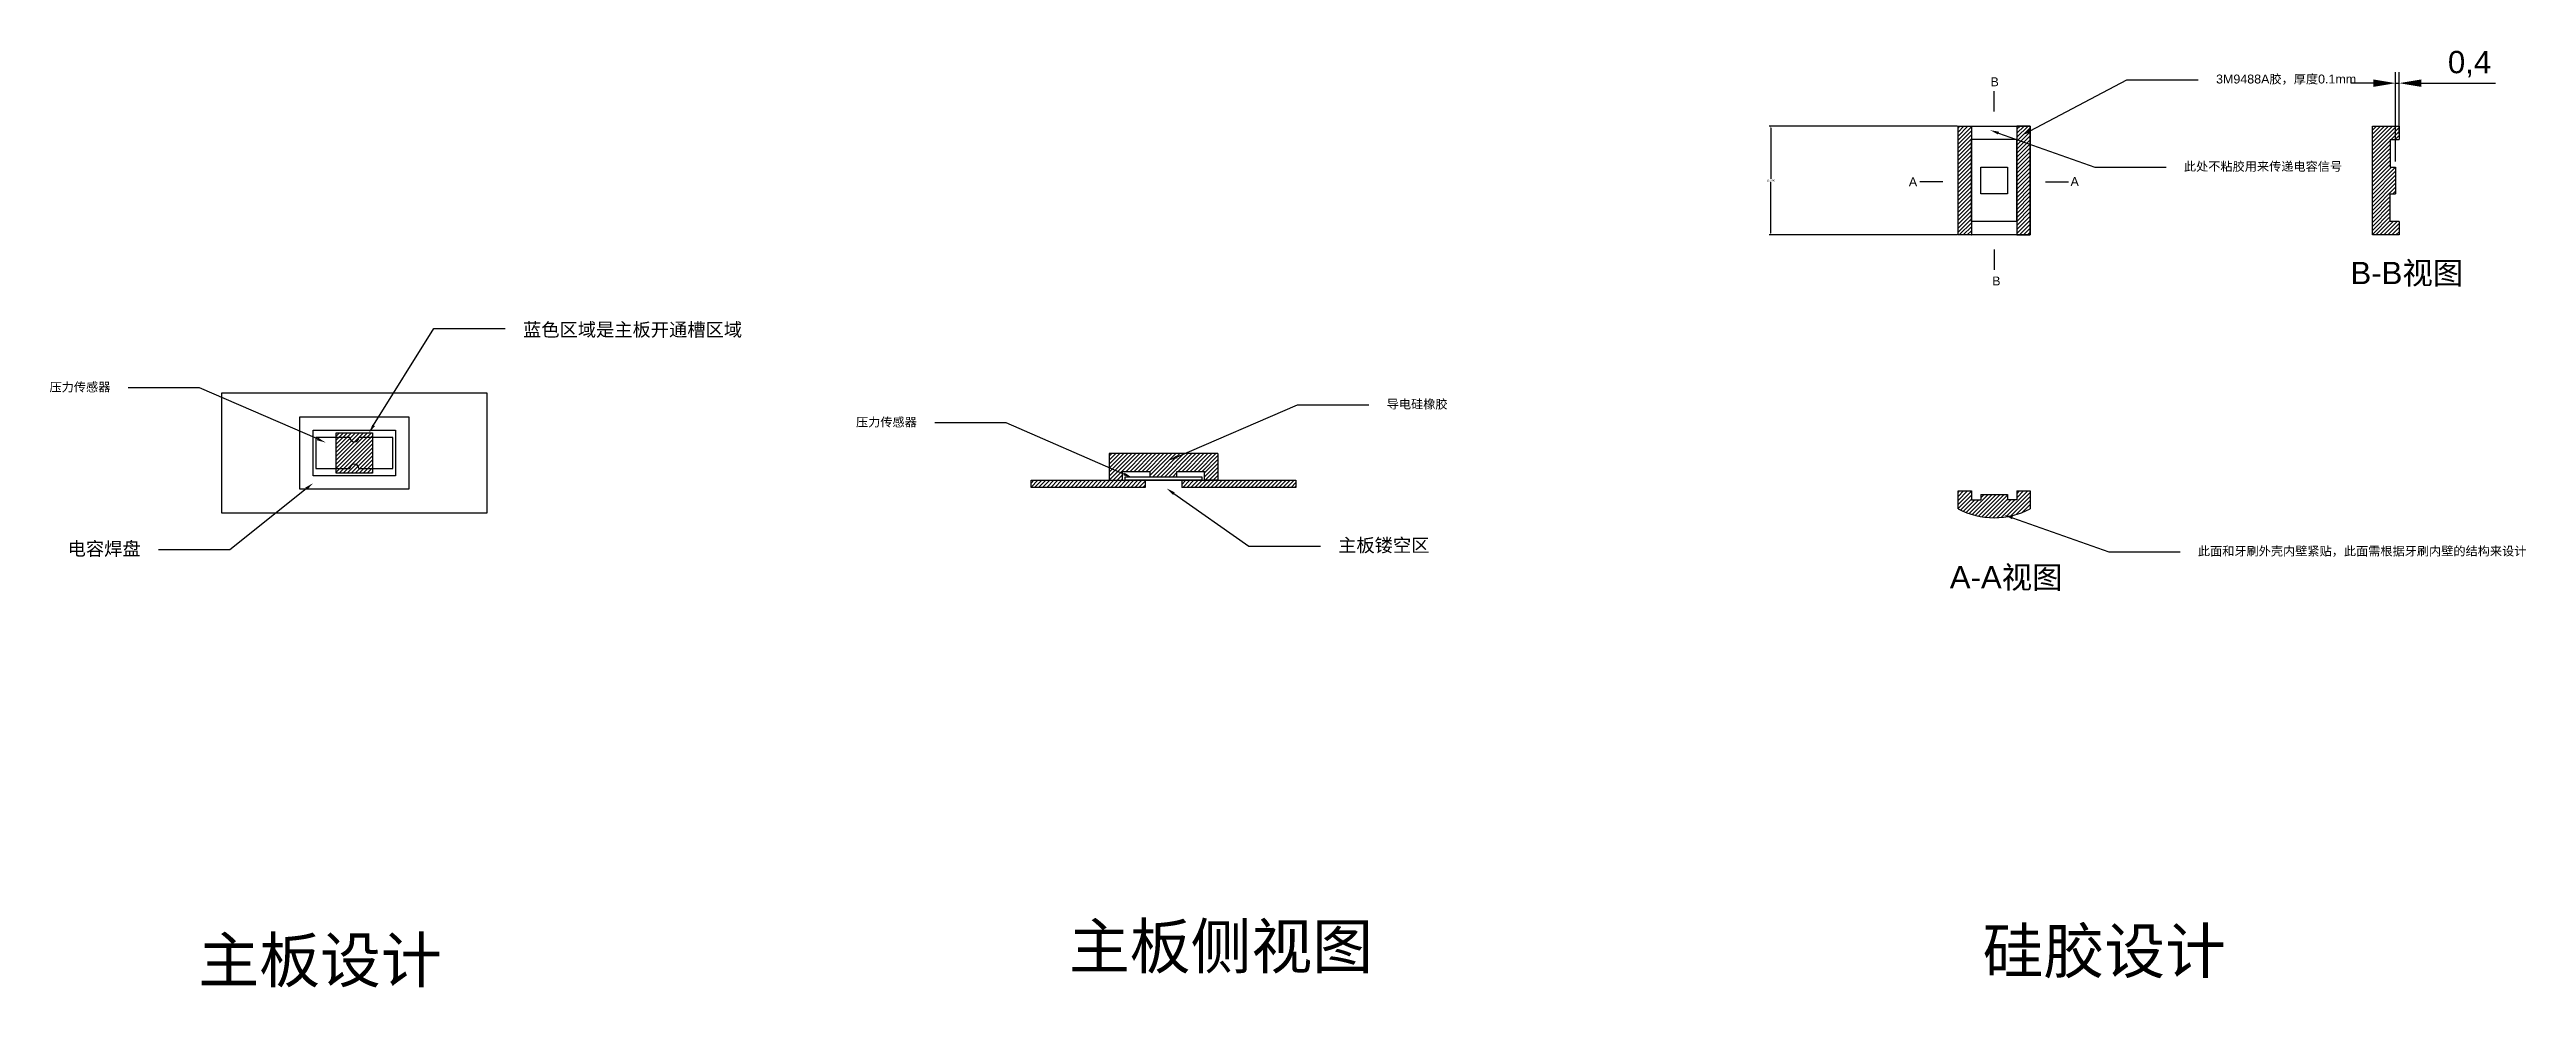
# Model space of a CAD drawing. Header units: millimetres. Extents: x 3070 to 3527, y 1032 to 1305.
# Drawn here: x 3078.5 to 3356.2, y 1200.3 to 1305.5 of the extents above; entities that cross this region are included whole.
import ezdxf
from ezdxf import colors
from ezdxf.entities.mleader import LeaderData, LeaderLine
from ezdxf.math import Vec2, Vec3

# ---------------------------------------------------------------- set-up
doc = ezdxf.new("R2010")
doc.units = ezdxf.units.MM
doc.layers.add('图层1', color=5, linetype='Continuous')
doc.layers.add('图层2', color=1, linetype='Continuous')
doc.styles.get("Standard").update_dxf_attribs({"font": 'arial.ttf'})
doc.dimstyles.new('ISO-25', dxfattribs={"dimtxt": 2.5, "dimasz": 2.5, "dimexe": 1.25, "dimexo": 0.625, "dimtad": 1, "dimtxsty": 'Standard', "dimcen": 2.5, "dimadec": 0, "dimazin": 0, "dimtfac": 1, "dimtmove": 0, "dimatfit": 3, "dimfxl": 0, "dimarcsym": 0})
doc.dimstyles.get("Standard").update_dxf_attribs({"dimtxt": 0.18, "dimasz": 0.18, "dimexe": 0.18, "dimexo": 0.0625, "dimgap": 0.09, "dimtad": 0, "dimtih": 1, "dimtoh": 1, "dimdec": 4, "dimzin": 0, "dimdsep": 46, "dimtxsty": 'Standard', "dimcen": 0.09, "dimadec": 0, "dimazin": 0, "dimtfac": 1, "dimtdec": 4, "dimtofl": 0, "dimtmove": 0, "dimatfit": 3, "dimfxl": 0, "dimtolj": 1, "dimtzin": 0, "dimarcsym": 0})
pattern_1 = [(45, (1872.51563, 1429.84235), (-0.2245064, 0.2245064), [])]

msp = doc.modelspace()

# ---------------------------------------------------------------- texts
at = {"color": 155, "attachment_point": 1}
for s, width, insert, char_height in [('B', 2.2692926, (3296.12551, 1302.36344), 1), ('A', 2.2692926, (3286.97356, 1291.15425), 1), ('A', 2.2692926, (3305.09821, 1291.18551), 1), ('B', 2.2692926, (3296.31312, 1280.03622), 1), ('B-B{\\fSimSun|b0|i0|c134|p2;视图}', 17.1992373, (3336.47839, 1281.67959), 2.5), ('A-A{\\fSimSun|b0|i0|c134|p2;视图}', 17.1992373, (3291.56343, 1247.57087), 2.5)]:
    msp.add_mtext_dynamic_manual_height_columns(s, width=width, gutter_width=12.5, heights=[0], dxfattribs=dict(at, insert=insert, char_height=char_height))
at = {"layer": '图层1', "char_height": 5, "attachment_point": 1}
for s, width, insert in [('{\\fSimSun|b0|i0|c134|p2;主板侧视图}', 84.7771434, (3192.81266, 1207.45374)), ('{\\fSimSun|b0|i0|c134|p2;主板设计}', 36.1387204, (3095.22351, 1205.9052)), ('{\\fSimSun|b0|i0|c134|p2;硅胶设计}', 56.9040362, (3295.23599, 1206.9331))]:
    msp.add_mtext_dynamic_manual_height_columns(s, width=width, gutter_width=12.5, heights=[0], dxfattribs=dict(at, insert=insert))

# ---------------------------------------------------------------- blocks, each defined once
blk = doc.blocks.new('*D11')
at = {"layer": 'Defpoints', "color": 0, "transparency": 16777216}
for p in [(3292.49, 1296.9), (3271.51, 1284.7), (3292.49, 1284.7)]:
    blk.add_point(p, dxfattribs=at)
at = {"layer": '图层1', "color": 0, "lineweight": -2, "transparency": 16777216}
for p, q in [((3292.43, 1296.9), (3271.33, 1296.9)), ((3271.51, 1296.72), (3271.51, 1290.98)), ((3271.51, 1284.88), (3271.51, 1290.62)), ((3292.43, 1284.7), (3271.33, 1284.7))]:
    blk.add_line(p, q, dxfattribs=at)
at = {"layer": '图层1', "color": 0, "transparency": 16777216}
for points in [[(3271.48, 1296.72), (3271.54, 1296.72), (3271.51, 1296.9)], [(3271.48, 1284.88), (3271.54, 1284.88), (3271.51, 1284.7)]]:
    blk.add_solid(points, dxfattribs=at)
at = {"layer": '图层1', "color": 0, "transparency": 16777216, "insert": (3271.51, 1290.8), "char_height": 0.18, "attachment_point": 5}
blk.add_mtext('\\A1;12.2000', dxfattribs=at)
blk = doc.blocks.new('*D12')
at = {"color": 0, "lineweight": -2, "transparency": 16777216}
for p, q in [((3341.54, 1292.92), (3341.54, 1302.96)), ((3341.94, 1296.02), (3341.94, 1302.96)), ((3339.04, 1301.71), (3336.54, 1301.71)), ((3341.54, 1301.71), (3341.94, 1301.71)), ((3344.44, 1301.71), (3352.73, 1301.71))]:
    blk.add_line(p, q, dxfattribs=at)
at = {"color": 0, "transparency": 16777216}
for points in [[(3339.04, 1302.13), (3339.04, 1301.29), (3341.54, 1301.71)], [(3344.44, 1302.13), (3344.44, 1301.29), (3341.94, 1301.71)]]:
    blk.add_solid(points, dxfattribs=at)
at = {"layer": 'Defpoints', "color": 0, "transparency": 16777216}
for p in [(3341.94, 1301.71), (3341.94, 1295.4), (3341.54, 1292.3)]:
    blk.add_point(p, dxfattribs=at)
at = {"color": 0, "transparency": 16777216, "insert": (3349.83, 1303.84), "char_height": 2.5, "attachment_point": 5}
blk.add_mtext('0,4', dxfattribs=at)

# ---------------------------------------------------------------- dimensions: what is measured, and where the dimension line sits
at = {"color": 155}
dim = msp.add_linear_dim(base=(3341.93684, 1301.71132), p1=(3341.53684, 1292.29746), p2=(3341.93684, 1295.39746), dimstyle='ISO-25', dxfattribs=at)
dim.commit()
dim.dimension.update_dxf_attribs({"geometry": '*D12', "text_midpoint": (3349.83247, 1303.8387)})
at = {"layer": '图层1'}
dim = msp.add_linear_dim(base=(3271.51455, 1284.69746), p1=(3292.48789, 1296.89746), p2=(3292.48789, 1284.69746), angle=90, dimstyle='Standard', override={"dimtad": 0, "dimtih": 1, "dimtoh": 1, "dimdec": 4, "dimzin": 0, "dimcen": 2.673, "dimtdec": 4, "dimtzin": 0}, dxfattribs=at)
dim.commit()
dim.dimension.update_dxf_attribs({"geometry": '*D11', "text_midpoint": (3271.51455, 1290.79746)})

# ---------------------------------------------------------------- hatches: boundary and pattern name
h = msp.add_hatch()
h.set_pattern_fill('ANSI31', color=256, scale=0.1)
h.set_pattern_definition(pattern_1)
h.paths.add_polyline_path([(3340.93684, 1295.39746), (3341.93684, 1295.39746), (3341.93684, 1296.89746), (3338.93684, 1296.89746), (3338.93684, 1284.69746), (3341.93684, 1284.69746), (3341.93684, 1286.19746), (3340.93684, 1286.19746), (3340.93684, 1289.29746), (3341.53684, 1289.29746), (3341.53684, 1292.29746), (3340.93684, 1292.29746)])
h = msp.add_hatch()
h.set_pattern_fill('ANSI31', color=256, scale=0.1)
h.set_pattern_definition(pattern_1)
h.paths.add_polyline_path([(3209.52149, 1260.19107), (3197.32149, 1260.19107), (3197.32149, 1258.62069), (3198.82149, 1257.96821), (3198.82149, 1258.19107), (3201.92149, 1258.19107), (3201.92149, 1257.59107), (3204.92149, 1257.59107), (3204.92149, 1258.19107), (3208.02149, 1258.19107), (3208.02149, 1257.19107), (3209.52149, 1257.19107)])
h.paths.add_polyline_path([(3198.82149, 1257.96821), (3197.32149, 1258.62069), (3197.32149, 1257.19107), (3198.82149, 1257.19107)], flags=17)
h = msp.add_hatch()
h.set_pattern_fill('ANSI31', color=256, scale=0.1)
h.set_pattern_definition([(45, (1872.51563, 1415.38586), (-0.2245064, 0.2245064), [])])
h.paths.add_polyline_path([(3199.12149, 1257.19107), (3188.57149, 1257.19107), (3188.57149, 1256.39107), (3201.37149, 1256.39107), (3201.37149, 1257.19107)])
h.paths.add_polyline_path([(3205.47149, 1257.19107), (3205.47149, 1256.39107), (3218.27149, 1256.39107), (3218.27149, 1257.19107)])
h = msp.add_hatch()
h.set_pattern_fill('ANSI31', color=256, scale=0.1)
h.set_pattern_definition(pattern_1)
h.paths.add_polyline_path([(3295.03789, 1255.59248), (3295.03789, 1254.99248), (3293.98789, 1254.99248), (3293.98789, 1255.99248), (3292.48789, 1255.99248), (3292.48789, 1253.99248, 0.24691358), (3300.58789, 1253.99248), (3300.58789, 1255.99248), (3299.08789, 1255.99248), (3299.08789, 1254.99248), (3298.03789, 1254.99248), (3298.03789, 1255.59248)])
at = {"layer": '图层1'}
h = msp.add_hatch(dxfattribs=at)
h.set_pattern_fill('ANSI31', color=256, scale=0.1)
h.set_pattern_definition(pattern_1)
h.paths.add_polyline_path([(3110.66204, 1262.50386), (3114.76204, 1262.50386), (3114.76204, 1258.00386), (3110.66204, 1258.00386)])
at = {"layer": '图层2'}
h = msp.add_hatch(dxfattribs=at)
h.set_pattern_fill('ANSI31', color=256, scale=0.1)
h.set_pattern_definition(pattern_1)
h.paths.add_polyline_path([(3292.48789, 1296.89746), (3293.98789, 1296.89746), (3293.98789, 1284.69746), (3292.48789, 1284.69746)])
h.paths.add_polyline_path([(3300.58789, 1296.89746), (3299.08789, 1296.89746), (3299.08789, 1284.69746), (3300.58789, 1284.69746)])

# ---------------------------------------------------------------- linework, layer by layer
at = {"color": 155}
for p, q in [((3296.53789, 1298.54285), (3296.53789, 1300.82193)), ((3290.78831, 1290.65148), (3288.19159, 1290.65148)), ((3302.28746, 1290.65148), (3304.88419, 1290.65148)), ((3296.53789, 1283.05207), (3296.53789, 1280.77299))]:
    msp.add_line(p, q, dxfattribs=at)
for p, q in [((3293.98789, 1286.19746), (3293.98789, 1295.39746)), ((3299.08789, 1295.39746), (3293.98789, 1295.39746)), ((3299.08789, 1286.19746), (3299.08789, 1295.39746)), ((3340.93684, 1295.39746), (3341.93684, 1295.39746)), ((3340.93684, 1295.39746), (3340.93684, 1292.29746)), ((3340.93684, 1292.29746), (3341.53684, 1292.29746)), ((3340.93684, 1289.29746), (3341.53684, 1289.29746)), ((3340.93684, 1286.19746), (3340.93684, 1289.29746)), ((3299.08789, 1286.19746), (3293.98789, 1286.19746)), ((3341.93684, 1286.19746), (3340.93684, 1286.19746)), ((3097.86204, 1253.50386), (3097.86204, 1267.00386)), ((3097.86204, 1267.00386), (3127.56204, 1267.00386)), ((3127.56204, 1267.00386), (3127.56204, 1253.50386)), ((3209.52149, 1260.19107), (3197.32149, 1260.19107)), ((3197.32149, 1260.19107), (3197.32149, 1257.19107)), ((3198.82149, 1258.19107), (3201.92149, 1258.19107)), ((3198.82149, 1257.19107), (3198.82149, 1258.19107)), ((3201.92149, 1257.59107), (3201.92149, 1258.19107)), ((3204.92149, 1257.59107), (3204.92149, 1258.19107)), ((3204.92149, 1258.19107), (3208.02149, 1258.19107)), ((3208.02149, 1257.19107), (3208.02149, 1258.19107)), ((3209.52149, 1260.19107), (3209.52149, 1257.19107)), ((3201.37149, 1257.19107), (3201.37149, 1256.39107)), ((3205.47149, 1257.19107), (3205.47149, 1256.39107)), ((3209.52149, 1257.19107), (3208.02149, 1257.19107)), ((3292.48789, 1255.99248), (3293.98789, 1255.99248)), ((3292.48789, 1253.99248), (3292.48789, 1255.99248)), ((3293.98789, 1255.99248), (3293.98789, 1254.99248)), ((3295.03789, 1255.59248), (3298.03789, 1255.59248)), ((3295.03789, 1255.59248), (3295.03789, 1254.99248)), ((3298.03789, 1255.59248), (3298.03789, 1254.99248)), ((3299.08789, 1255.99248), (3300.58789, 1255.99248)), ((3299.08789, 1255.99248), (3299.08789, 1254.99248)), ((3299.08789, 1255.99248), (3299.08789, 1254.99248)), ((3300.58789, 1255.99248), (3300.58789, 1253.99248)), ((3127.56204, 1253.50386), (3097.86204, 1253.50386)), ((3293.98789, 1254.99248), (3295.03789, 1254.99248)), ((3299.08789, 1254.99248), (3298.03789, 1254.99248))]:
    msp.add_line(p, q)
at = {"color": 7, "linetype": 'Continuous'}
for p, q in [((3108.41204, 1262.00386), (3108.41204, 1258.50386)), ((3112.21204, 1262.00386), (3108.41204, 1262.00386)), ((3117.01204, 1262.00386), (3113.21204, 1262.00386)), ((3117.01204, 1258.50386), (3117.01204, 1262.00386)), ((3108.41204, 1258.50386), (3112.21204, 1258.50386)), ((3113.21204, 1258.50386), (3117.01204, 1258.50386))]:
    msp.add_line(p, q, dxfattribs=at)
for points in [[(3300.58789, 1296.89746), (3300.58789, 1284.69746), (3292.48789, 1284.69746), (3292.48789, 1296.89746)], [(3295.03789, 1292.29746), (3298.03789, 1292.29746), (3298.03789, 1289.29746), (3295.03789, 1289.29746)], [(3199.12149, 1257.59107), (3207.72149, 1257.59107), (3207.72149, 1257.19107), (3199.12149, 1257.19107)]]:
    msp.add_lwpolyline(points, close=True)
for points in [[(3341.93684, 1286.19746), (3341.93684, 1284.69746), (3338.93684, 1284.69746), (3338.93684, 1296.89746), (3341.93684, 1296.89746), (3341.93684, 1295.39746)], [(3341.53684, 1292.29746), (3341.53684, 1289.29746)], [(3201.37149, 1256.39107), (3188.57149, 1256.39107), (3188.57149, 1257.19107), (3218.27149, 1257.19107), (3218.27149, 1256.39107), (3205.47149, 1256.39107)]]:
    msp.add_lwpolyline(points)
for centre, start, end in [((3112.71204, 1262.00386), 180, 0), ((3112.71204, 1258.50386), 0, 180)]:
    msp.add_arc(centre, 0.5, start, end, dxfattribs=at)
msp.add_arc((3296.53789, 1261.69373), 8.70125, 242.2606271, 297.7393729)
at = {"layer": '图层1'}
for points in [[(3118.81204, 1264.30386), (3118.81204, 1256.20386), (3106.61204, 1256.20386), (3106.61204, 1264.30386)], [(3117.31204, 1257.70386), (3108.11204, 1257.70386), (3108.11204, 1262.80386), (3117.31204, 1262.80386)], [(3110.66204, 1262.50386), (3114.76204, 1262.50386), (3114.76204, 1258.00386), (3110.66204, 1258.00386)]]:
    msp.add_lwpolyline(points, close=True, dxfattribs=at)
at = {"layer": '图层2'}
for points in [[(3292.48789, 1296.89746), (3293.98789, 1296.89746), (3293.98789, 1284.69746), (3292.48789, 1284.69746)], [(3300.58789, 1296.89746), (3299.08789, 1296.89746), (3299.08789, 1284.69746), (3300.58789, 1284.69746)]]:
    msp.add_lwpolyline(points, close=True, dxfattribs=at)

msp.set_redraw_order([(e.dxf.handle, doc.entitydb.next_handle()) for e in msp.query("TEXT MTEXT ATTDEF DIMENSION ARC_DIMENSION")])  # texts and dimensions are drawn at this point

# ---------------------------------------------------------------- leaders
ml = msp.add_multileader_mtext('Standard')
ml.set_content('{\\fSimSun|b0|i0|c134|p2;\\H1.5x;蓝色区域是主板开通槽区域}', color=256)
ml.set_leader_properties()
ml.build(insert=Vec2(0, 0))
ml.multileader.update_dxf_attribs({"arrow_head_size": 1})
ctx = ml.context
ctx.base_point, ctx.char_height, ctx.arrow_head_size, ctx.plane_origin = Vec3(3129.62515, 1274.21401), 1, 1, Vec3(3117.00154, 1275.13057)
notes = []
notes.append((ctx, [(0, (1, 1, 0), (3121.62515, 1274.21401), (1, 0), 8, [(0, [(3114.34983, 1262.50386)], 0, [])])]))
ctx.mtext.insert, ctx.mtext.flow_direction = Vec3(3131.62515, 1274.82714), 5
ml = msp.add_multileader_mtext('Standard')
ml.set_content('{\\fSimSun|b0|i0|c134|p2;压力传感器}', color=256)
ml.set_leader_properties()
ml.build(insert=Vec2(0, 0))
ml.multileader.update_dxf_attribs({"arrow_head_size": 1})
ctx = ml.context
ctx.base_point, ctx.char_height, ctx.arrow_head_size, ctx.plane_origin = Vec3(3076.33876, 1267.57061), 1, 1, Vec3(3083.60042, 1288.39103)
ctx.text_align_type = 2
notes.append((ctx, [(1, (1, 1, 0), (3095.3667, 1267.57061), (-1, 0), 8, [(0, [(3109.49723, 1261.42403)], 0, [])])]))
ctx.mtext.insert, ctx.mtext.alignment, ctx.mtext.flow_direction = Vec3(3085.3667, 1268.14603), 3, 5
ml = msp.add_multileader_mtext('Standard')
ml.set_content('{\\fSimSun|b0|i0|c134|p2;导电硅橡胶}', color=256)
ml.set_leader_properties()
ml.build(insert=Vec2(0, 0))
ml.multileader.update_dxf_attribs({"arrow_head_size": 1})
ctx = ml.context
ctx.base_point, ctx.char_height, ctx.arrow_head_size, ctx.plane_origin = Vec3(3226.44608, 1265.66108), 1, 1, Vec3(3206.67306, 1286.4815)
notes.append((ctx, [(0, (1, 1, 0), (3218.44608, 1265.66108), (1, 0), 8, [(0, [(3204.02134, 1259.42467)], 0, [])])]))
ctx.mtext.insert, ctx.mtext.flow_direction = Vec3(3228.44608, 1266.23371), 5
ml = msp.add_multileader_mtext('Standard')
ml.set_content('{\\fSimSun|b0|i0|c134|p2;压力传感器}', color=256)
ml.set_leader_properties()
ml.build(insert=Vec2(0, 0))
ml.multileader.update_dxf_attribs({"arrow_head_size": 1})
ctx = ml.context
ctx.base_point, ctx.char_height, ctx.arrow_head_size, ctx.plane_origin = Vec3(3166.74331, 1263.64488), 1, 1, Vec3(3174.00497, 1284.4653)
ctx.text_align_type = 2
notes.append((ctx, [(1, (1, 1, 0), (3185.77124, 1263.64488), (-1, 0), 8, [(0, [(3199.90178, 1257.4983)], 0, [])])]))
ctx.mtext.insert, ctx.mtext.alignment, ctx.mtext.flow_direction = Vec3(3175.77124, 1264.2203), 3, 5
ml = msp.add_multileader_mtext('Standard')
ml.set_content('{\\fSimSun|b0|i0|c134|p2;电容焊盘}', color=256)
ml.set_leader_properties()
ml.build(insert=Vec2(0, 0))
ml.multileader.update_dxf_attribs({"arrow_head_size": 1})
ctx = ml.context
ctx.base_point, ctx.char_height, ctx.arrow_head_size, ctx.plane_origin = Vec3(3078.60471, 1249.4105), 1.5, 1, Vec3(3081.91205, 1261.43375)
ctx.text_align_type = 2
notes.append((ctx, [(1, (1, 1, 0), (3098.75834, 1249.4105), (-1, 0), 8, [(0, [(3108.09354, 1256.86923)], 0, [])])]))
ctx.mtext.insert, ctx.mtext.alignment, ctx.mtext.flow_direction = Vec3(3088.75834, 1250.26944), 3, 5
ml = msp.add_multileader_mtext('Standard')
ml.set_content('{\\fSimSun|b0|i0|c134|p2;主板镂空区}', color=256)
ml.set_leader_properties()
ml.build(insert=Vec2(0, 0))
ml.multileader.update_dxf_attribs({"arrow_head_size": 1})
ctx = ml.context
ctx.base_point, ctx.char_height, ctx.arrow_head_size, ctx.plane_origin = Vec3(3221.00332, 1249.8002), 1.5, 1, Vec3(3206.42299, 1268.90662)
notes.append((ctx, [(0, (1, 1, 0), (3213.00332, 1249.8002), (1, 0), 8, [(0, [(3203.77127, 1256.27992)], 0, [])])]))
ctx.mtext.insert, ctx.mtext.flow_direction = Vec3(3223.00332, 1250.66333), 5
at = {"layer": '图层2'}
ml = msp.add_multileader_mtext('Standard', dxfattribs=at)
ml.set_content('3M9488A{\\fSimSun|b0|i0|c134|p2;胶，厚度}0.1mm', color=256)
ml.set_leader_properties()
ml.build(insert=Vec2(0, 0))
ml.multileader.update_dxf_attribs({"arrow_head_size": 1})
ctx = ml.context
ctx.base_point, ctx.char_height, ctx.arrow_head_size, ctx.plane_origin = Vec3(3319.41469, 1302.10008), 1, 1, Vec3(3327.08996, 1312.46299)
notes.append((ctx, [(0, (1, 1, 0), (3311.41469, 1302.10008), (1, 0), 8, [(0, [(3299.68518, 1295.8923)], 0, [])])]))
ctx.mtext.insert, ctx.mtext.flow_direction = Vec3(3321.41469, 1302.67271), 5
ml = msp.add_multileader_mtext('Standard', dxfattribs=at)
ml.set_content('{\\fSimSun|b0|i0|c134|p2;此处不粘胶用来传递电容信号}', color=256)
ml.set_leader_properties()
ml.build(insert=Vec2(0, 0))
ml.multileader.update_dxf_attribs({"arrow_head_size": 1})
ctx = ml.context
ctx.base_point, ctx.char_height, ctx.arrow_head_size, ctx.plane_origin = Vec3(3315.81184, 1292.3045), 1, 1, Vec3(3323.48711, 1313.01441)
notes.append((ctx, [(0, (1, 1, 0), (3307.81184, 1292.3045), (1, 0), 8, [(0, [(3296.08233, 1296.44371)], 0, [])])]))
ctx.mtext.insert, ctx.mtext.flow_direction = Vec3(3317.81184, 1292.87992), 5
ml = msp.add_multileader_mtext('Standard', dxfattribs=at)
ml.set_content('{\\fSimSun|b0|i0|c134|p2;此面和牙刷外壳内壁紧贴，此面需根据牙刷内壁的结构来设计}', color=256)
ml.set_leader_properties()
ml.build(insert=Vec2(0, 0))
ml.multileader.update_dxf_attribs({"arrow_head_size": 1})
ctx = ml.context
ctx.base_point, ctx.char_height, ctx.arrow_head_size, ctx.plane_origin = Vec3(3317.37432, 1249.1851), 1, 1, Vec3(3325.04958, 1269.89501)
notes.append((ctx, [(0, (1, 1, 0), (3309.37432, 1249.1851), (1, 0), 8, [(0, [(3297.6448, 1253.32431)], 0, [])])]))
ctx.mtext.insert, ctx.mtext.flow_direction = Vec3(3319.37432, 1249.75772), 5
for ctx, leaders in notes:
    for number, flags, end, landing, length, lines in leaders:
        leader = LeaderData()
        leader.index, (leader.has_last_leader_line, leader.has_dogleg_vector, leader.attachment_direction) = number, flags
        leader.last_leader_point, leader.dogleg_vector, leader.dogleg_length = Vec3(end), Vec3(landing), length
        for number, points, colour, breaks in lines:
            line = LeaderLine()
            line.index, line.vertices, line.color, line.breaks = number, Vec3.list(points), colors.encode_raw_color(colour), breaks
            leader.lines.append(line)
        ctx.leaders.append(leader)

doc.saveas('drawing.dxf')
